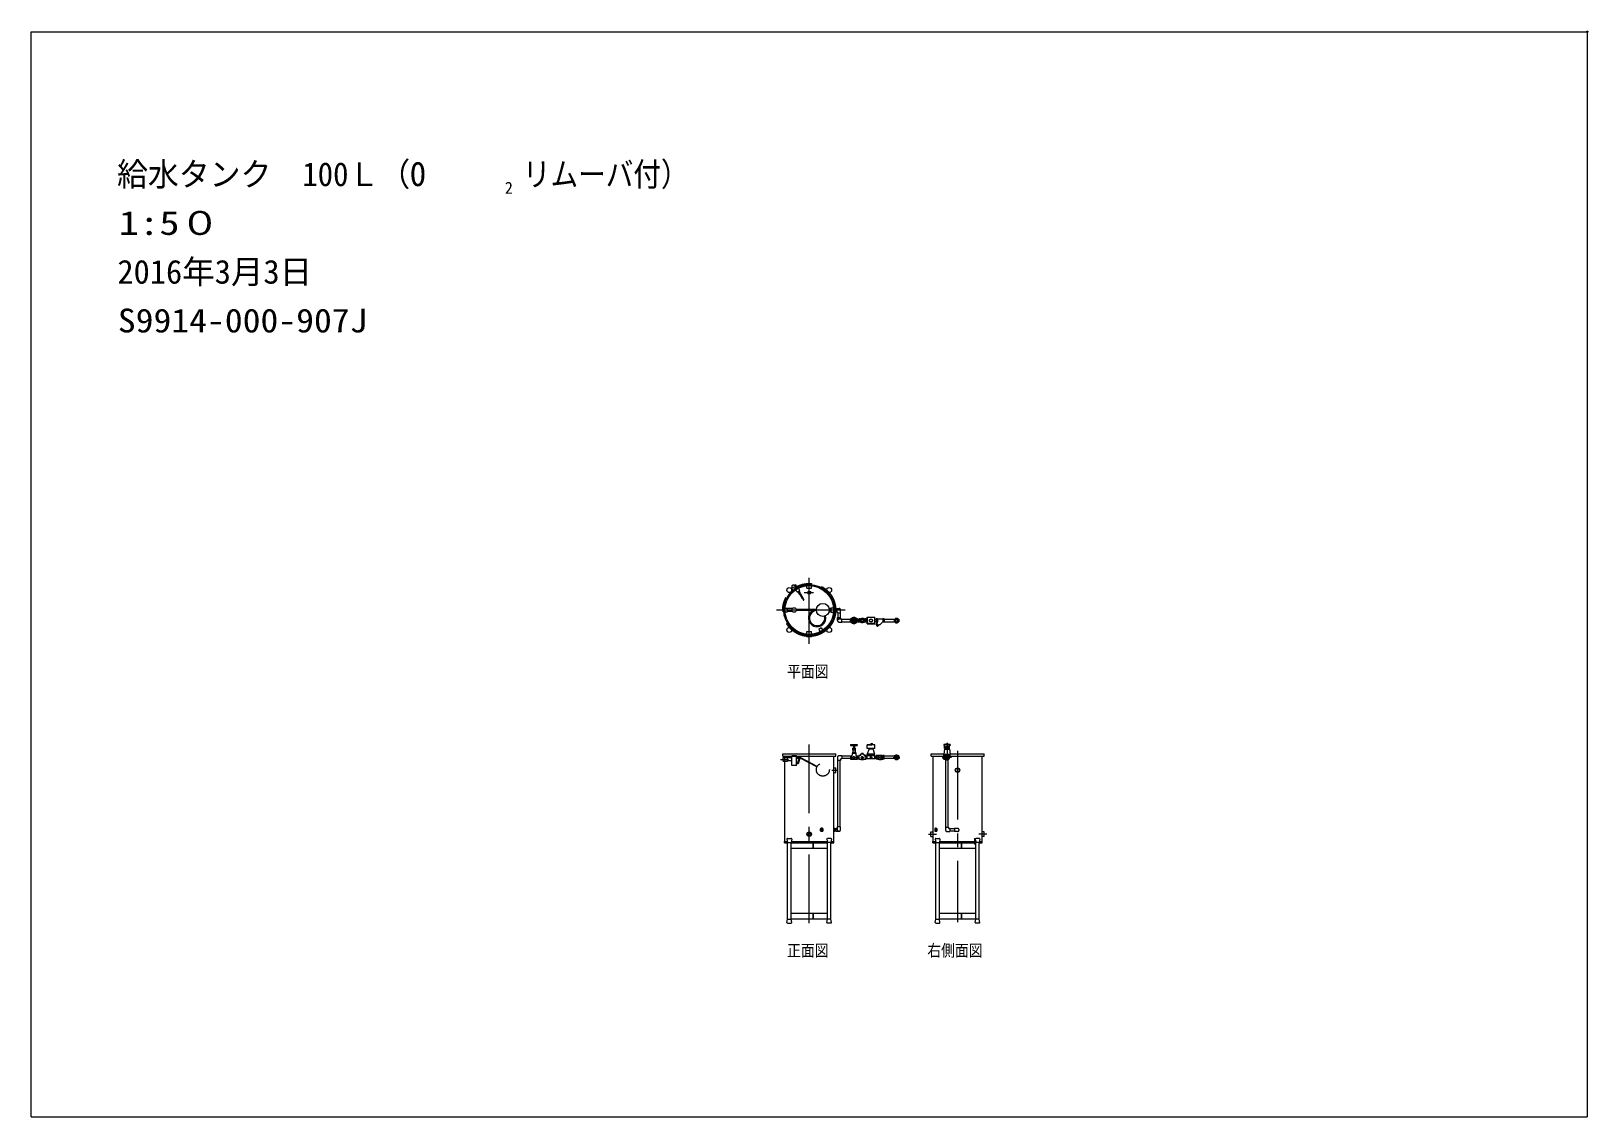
# Model space of a CAD drawing. Units: millimetres at full size. Extents: x -7181 to 7186, y -5006 to 5011.
import ezdxf
from ezdxf.enums import TextEntityAlignment as Align

# ---------------------------------------------------------------- set-up
doc = ezdxf.new("R2010")
doc.units = ezdxf.units.MM
doc.header["$LTSCALE"] = 20
doc.header["$PDMODE"] = 32
doc.header["$PDSIZE"] = 10
for name, pattern in [('USER1', [50.8, 31.75, -6.35, 6.35, -6.35]), ('USER2', [63.5, 31.75, -6.35, 6.35, -6.35, 6.35, -6.35]), ('USER3', [19.05, 12.7, -6.35])]:
    doc.linetypes.add(name, pattern=pattern)
for name, color, linetype, lineweight in [('0-0_0', 7, 'USER2', 18), ('0-1_DEFPOINTS', 3, 'Continuous', 18), ('0-3_FV', 7, 'Continuous', 18)]:
    doc.layers.add(name, color=color, linetype=linetype, lineweight=lineweight)
doc.layers.add('0-2_1_50', color=7, linetype='Continuous')
doc.styles.add('ＭＳ ゴシック', font='')
doc.styles.get('ＭＳ ゴシック').set_extended_font_data('MS Gothic')

msp = doc.modelspace()

# ---------------------------------------------------------------- texts
at = {"layer": '0-3_FV', "style": 'ＭＳ ゴシック'}
for s, width, p in [('給水タンク\u3000100Ｌ（O', 0.95, (-6388.24, 3515.29)), ('リムーバ付）', 0.85, (-2642.96, 3515.29)), ('1:5０', 1.25, (-6372.13, 3065.29)), ('S9914-000-907J', 1.1, (-6380.79, 2165.29))]:
    msp.add_text(s, height=219.9, dxfattribs=dict(at, width=width)).set_placement(p, align=Align.BOTTOM_LEFT)
for s, height, p in [('2', 110, (-2809.63, 3477.79)), ('2016年3月3日', 219.9, (-6385.18, 2615.29))]:
    msp.add_text(s, height=height, dxfattribs=at).set_placement(p, align=Align.BOTTOM_LEFT)

# ---------------------------------------------------------------- blocks, each defined once
blk = doc.blocks.new('MS_1')
at = {"layer": '0-0_0', "linetype": 'USER1'}
for p, q in [((0, 2842.48), (0, 3451.99)), ((-45.64, 3314.74), (40.79, 3314.74)), ((-301.87, 3154.74), (347.06, 3154.74)), ((797.3, 3036.74), (815.3, 3036.74)), ((0, 263.85), (0, 1935.16)), ((-266.4, 1776.53), (-189.81, 1776.53)), ((-107.72, 1745.03), (-118.3, 1745.03)), ((-100.88, 1736.03), (-118.3, 1736.03)), ((775.5, 1794.41), (837.55, 1794.41)), ((1246.49, 1805.21), (1235.48, 1805.21)), ((1243.4, 1812.91), (1243.4, 1823.91)), ((1244.32, 1805.21), (1245, 1803.54)), ((1248.9, 1810.47), (1248.9, 1812.91)), ((1300.4, 1812.91), (1300.4, 1823.91)), ((1368.9, 1855.36), (1368.9, 273.91)), ((209.43, 1677.53), (266.19, 1677.53)), ((1099.3, 1086.53), (1173.76, 1086.53)), ((1514.9, 1012.53), (1514.9, 1017.53)), ((1514.9, 1012.53), (1542.9, 1012.53)), ((1528.9, 990.4), (1528.9, 1050.71)), ((1542.9, 1012.53), (1542.9, 1017.53)), ((1638.5, 1086.53), (1564.04, 1086.53))]:
    blk.add_line(p, q, dxfattribs=at)
at = {"layer": '0-0_0', "color": 3, "linetype": 'Continuous'}
for p, q in [((-169.84, 3320.34), (-168.28, 3318.77)), ((-165.6, 3324.58), (-164.04, 3323.02)), ((-123.24, 3388.2), (-140.56, 3378.2)), ((-140.56, 3378.2), (-139.06, 3375.6)), ((-121.74, 3385.6), (-139.06, 3375.6)), ((-134.73, 3378.1), (-132.23, 3373.77)), ((-111.64, 3374.11), (-134.16, 3361.11)), ((-134.16, 3361.11), (-131.66, 3356.78)), ((-121.84, 3379.77), (-133.96, 3372.77)), ((-133.96, 3372.77), (-128.96, 3364.11)), ((-109.14, 3369.78), (-131.66, 3356.78)), ((-130.02, 3351.95), (-105.78, 3365.95)), ((-129.42, 3350.89), (-130.02, 3351.95)), ((-129.06, 3358.28), (-126.56, 3353.95)), ((-126.07, 3383.1), (-123.57, 3378.77)), ((-111.52, 3319.91), (-124.41, 3342.22)), ((-123.24, 3388.2), (-121.74, 3385.6)), ((-121.84, 3379.77), (-116.84, 3371.11)), ((-111.74, 3368.28), (-109.24, 3363.95)), ((-111.64, 3374.11), (-109.14, 3369.78)), ((-111.52, 3319.91), (-87.28, 3333.91)), ((-105.17, 3364.89), (-105.78, 3365.95)), ((-103.95, 3324.28), (-88.45, 3297.43)), ((-87.28, 3333.91), (-100.16, 3356.22)), ((-94.85, 3329.53), (-79.35, 3302.68)), ((-20.75, 3388.82), (-20.75, 3400.54)), ((-20.75, 3354.54), (-20.75, 3378.78)), ((-20.75, 3354.54), (20.75, 3354.54)), ((20.75, 3354.54), (20.75, 3378.78)), ((164.04, 3323.02), (165.6, 3324.58)), ((166.17, 3320.91), (167.58, 3322.32)), ((-240.8, 3137.49), (-240.8, 3171.99)), ((-240.8, 3171.99), (-234.37, 3171.99)), ((-224.34, 3171.99), (-201.8, 3171.99)), ((-201.8, 3137.49), (-201.8, 3171.99)), ((-154.73, 3168.24), (-201.8, 3168.24)), ((-79.35, 3302.68), (-88.45, 3297.43)), ((-86.5, 3298.56), (-64, 3259.59)), ((-81.3, 3301.56), (-58.8, 3262.59)), ((-58.8, 3262.59), (-64, 3259.59)), ((-63.13, 3260.09), (-53.13, 3242.77)), ((-59.67, 3262.09), (-49.67, 3244.77)), ((-49.67, 3244.77), (-53.13, 3242.77)), ((184.8, 3167.74), (184.27, 3167.74)), ((184.8, 3165.09), (184.8, 3167.74)), ((189.8, 3162.74), (184.8, 3162.74)), ((189.8, 3167.74), (194.8, 3167.74)), ((189.8, 3167.74), (189.8, 3141.74)), ((189.8, 3162.74), (194.8, 3162.74)), ((194.8, 3167.74), (194.8, 3141.74)), ((194.8, 3165.59), (199.8, 3165.59)), ((199.8, 3175.49), (199.8, 3133.99)), ((199.8, 3175.49), (224.04, 3175.49)), ((234.08, 3175.49), (245.8, 3175.49)), ((245.8, 3175.49), (245.8, 3133.99)), ((-240.8, 3137.49), (-234.37, 3137.49)), ((-224.34, 3137.49), (-201.8, 3137.49)), ((-154.73, 3141.24), (-201.8, 3141.24)), ((65.87, 3159.24), (-119.3, 3159.24)), ((65.87, 3150.24), (-119.3, 3150.24)), ((184.8, 3141.74), (184.27, 3141.74)), ((189.8, 3146.74), (184.8, 3146.74)), ((184.8, 3141.74), (184.8, 3144.39)), ((189.8, 3146.74), (194.8, 3146.74)), ((189.8, 3141.74), (194.8, 3141.74)), ((194.8, 3143.89), (199.8, 3143.89)), ((199.8, 3133.99), (224.04, 3133.99)), ((234.08, 3133.99), (245.8, 3133.99)), ((-169.84, 2989.14), (-168.28, 2990.7)), ((-167.58, 2987.16), (-166.17, 2988.57)), ((-20.75, 2954.94), (20.75, 2954.94)), ((-20.75, 2930.7), (-20.75, 2954.94)), ((-20.75, 2908.94), (-20.75, 2920.66)), ((-20.75, 2908.94), (20.75, 2908.94)), ((20.75, 2930.7), (20.75, 2954.94)), ((20.75, 2908.94), (20.75, 2920.66)), ((111.52, 2989.57), (124.41, 2967.26)), ((164.04, 2986.46), (165.6, 2984.89)), ((168.28, 2990.7), (169.84, 2989.14)), ((-244.4, 1827.13), (244.4, 1827.13)), ((-244.4, 1807.13), (-244.4, 1827.13)), ((-244.4, 1807.13), (244.4, 1807.13)), ((-240.8, 1759.28), (-225.8, 1759.28)), ((-225.8, 1017.53), (-225.8, 1807.13)), ((225.8, 1017.53), (225.8, 1807.13)), ((244.4, 1807.13), (244.4, 1827.13)), ((1124.5, 1827.13), (1243.74, 1827.13)), ((1124.5, 1807.13), (1124.5, 1827.13)), ((1124.5, 1807.13), (1238.68, 1807.13)), ((1143.1, 1017.53), (1143.1, 1807.13)), ((1294.9, 1807.13), (1613.3, 1807.13)), ((1300.06, 1827.13), (1613.3, 1827.13)), ((1594.7, 1017.53), (1594.7, 1807.13)), ((1613.3, 1807.13), (1613.3, 1827.13)), ((225.8, 1698.28), (245.8, 1698.28)), ((225.8, 1656.78), (245.8, 1656.78)), ((245.8, 1656.78), (245.8, 1698.28)), ((-227.8, 1017.53), (-201.13, 1017.53)), ((-227.8, 1006.53), (-227.8, 1017.53)), ((-227.8, 1006.53), (-199.75, 1006.53)), ((-205.67, 1040.56), (-199.75, 1010.53)), ((-205.67, 1040.56), (-199.75, 1010.53)), ((-205.67, 1040.56), (-199.75, 1010.53)), ((-199.75, 1046.53), (-167.95, 1046.53)), ((-199.75, 1010.53), (-167.95, 1010.53)), ((-199.75, 849.68), (-199.75, 1010.53)), ((-162.02, 1040.56), (-167.95, 1010.53)), ((-162.02, 1040.56), (-167.95, 1010.53)), ((-162.02, 1040.56), (-167.95, 1010.53)), ((-167.95, 849.68), (-167.95, 1010.53)), ((-167.95, 1006.53), (167.95, 1006.53)), ((-166.57, 1017.53), (166.57, 1017.53)), ((35, 956.53), (35, 1006.53)), ((39, 956.53), (39, 1006.53)), ((117.9, 1140.53), (112.65, 1140.53)), ((117.9, 1112.53), (112.68, 1112.53)), ((162.02, 1040.56), (167.95, 1010.53)), ((162.02, 1040.56), (167.95, 1010.53)), ((162.02, 1040.56), (167.95, 1010.53)), ((199.75, 1046.53), (167.95, 1046.53)), ((167.95, 849.68), (167.95, 1010.53)), ((205.67, 1040.56), (199.75, 1010.53)), ((205.67, 1040.56), (199.75, 1010.53)), ((199.75, 849.68), (199.75, 1010.53)), ((199.75, 1006.53), (227.8, 1006.53)), ((201.13, 1017.53), (227.8, 1017.53)), ((225.8, 1140.53), (235.8, 1140.53)), ((225.8, 1112.53), (235.8, 1112.53)), ((227.8, 1006.53), (227.8, 1017.53)), ((235.8, 1112.53), (235.8, 1140.53)), ((235.8, 1140.13), (235.8, 1112.93)), ((1123.1, 1107.28), (1143.1, 1107.28)), ((1123.1, 1065.78), (1123.1, 1107.28)), ((1123.1, 1065.78), (1143.1, 1065.78)), ((1141.1, 1006.53), (1141.1, 1017.53)), ((1141.1, 1017.53), (1167.77, 1017.53)), ((1141.1, 1006.53), (1169.15, 1006.53)), ((1163.23, 1040.56), (1169.15, 1010.53)), ((1163.23, 1040.56), (1169.15, 1010.53)), ((1163.23, 1040.56), (1169.15, 1010.53)), ((1164.7, 1140.53), (1173.7, 1140.53)), ((1164.7, 1112.53), (1173.7, 1112.53)), ((1168.14, 1046.53), (1200.95, 1046.53)), ((1169.15, 1010.53), (1200.95, 1010.53)), ((1169.15, 957.31), (1169.15, 1010.53)), ((1206.88, 1040.56), (1200.95, 1010.53)), ((1206.88, 1040.56), (1200.95, 1010.53)), ((1206.88, 1040.56), (1200.95, 1010.53)), ((1200.95, 941.72), (1200.95, 1010.53)), ((1200.95, 1006.53), (1260.21, 1006.53)), ((1202.33, 1017.53), (1268.93, 1017.53)), ((1260.21, 1006.53), (1536.85, 1006.53)), ((1268.93, 1017.53), (1535.47, 1017.53)), ((1403.9, 956.53), (1403.9, 1006.53)), ((1407.9, 956.53), (1407.9, 1006.53)), ((1530.93, 1040.56), (1536.85, 1010.53)), ((1530.93, 1040.56), (1536.85, 1010.53)), ((1530.93, 1040.56), (1536.85, 1010.53)), ((1568.65, 1046.53), (1536.85, 1046.53)), ((1536.85, 302.53), (1536.85, 1010.53)), ((1574.57, 1040.56), (1568.65, 1010.53)), ((1574.57, 1040.56), (1568.65, 1010.53)), ((1568.65, 302.53), (1568.65, 1010.53)), ((1568.65, 1006.53), (1596.7, 1006.53)), ((1570.03, 1017.53), (1596.7, 1017.53)), ((1614.7, 1107.28), (1594.7, 1107.28)), ((1614.7, 1065.78), (1594.7, 1065.78)), ((1596.7, 1006.53), (1596.7, 1017.53)), ((1614.7, 1065.78), (1614.7, 1107.28)), ((-167.95, 956.53), (167.95, 956.53)), ((31.8, 956.53), (167.95, 956.53)), ((1169.15, 302.53), (1169.15, 957.31)), ((1200.95, 956.53), (1220.7, 956.53)), ((1200.95, 302.53), (1200.95, 956.53)), ((1220.7, 956.53), (1536.85, 956.53)), ((-199.75, 302.53), (-199.75, 849.68)), ((-167.95, 302.53), (-167.95, 849.68)), ((167.95, 302.53), (167.95, 849.68)), ((199.75, 302.53), (199.75, 849.68)), ((-205.67, 272.49), (-199.75, 302.53)), ((-205.67, 272.49), (-199.75, 302.53)), ((-205.67, 272.49), (-199.75, 302.53)), ((-199.75, 302.53), (-167.95, 302.53)), ((-199.75, 302.53), (-167.95, 302.53)), ((-199.75, 302.53), (-167.95, 302.53)), ((-167.95, 356.53), (167.95, 356.53)), ((-167.95, 306.53), (167.95, 306.53)), ((-162.02, 272.49), (-167.95, 302.53)), ((-162.02, 272.49), (-167.95, 302.53)), ((-162.02, 272.49), (-167.95, 302.53)), ((35, 306.53), (35, 356.53)), ((39, 306.53), (39, 356.53)), ((162.02, 272.49), (167.95, 302.53)), ((162.02, 272.49), (167.95, 302.53)), ((162.02, 272.49), (167.95, 302.53)), ((1163.23, 272.49), (1169.15, 302.53)), ((1163.23, 272.49), (1169.15, 302.53)), ((1163.23, 272.49), (1169.15, 302.53)), ((1169.15, 302.53), (1200.95, 302.53)), ((1169.15, 302.53), (1200.95, 302.53)), ((1169.15, 302.53), (1200.95, 302.53)), ((1200.95, 356.53), (1536.85, 356.53)), ((1200.95, 306.53), (1536.85, 306.53)), ((1206.88, 272.49), (1200.95, 302.53)), ((1206.88, 272.49), (1200.95, 302.53)), ((1206.88, 272.49), (1200.95, 302.53)), ((1403.9, 306.53), (1403.9, 356.53)), ((1407.9, 306.53), (1407.9, 356.53)), ((1530.93, 272.49), (1536.85, 302.53)), ((1530.93, 272.49), (1536.85, 302.53)), ((1530.93, 272.49), (1536.85, 302.53)), ((-200.77, 266.53), (-166.93, 266.53)), ((-200.77, 266.53), (-166.93, 266.53)), ((-200.77, 266.53), (-166.93, 266.53)), ((200.77, 266.53), (166.93, 266.53)), ((200.77, 266.53), (166.93, 266.53)), ((200.77, 266.53), (166.93, 266.53)), ((1168.14, 266.53), (1201.97, 266.53)), ((1168.14, 266.53), (1201.97, 266.53)), ((1168.14, 266.53), (1201.97, 266.53)), ((1569.67, 266.53), (1535.83, 266.53)), ((1569.67, 266.53), (1535.83, 266.53)), ((1569.67, 266.53), (1535.83, 266.53))]:
    blk.add_line(p, q, dxfattribs=at)
at = {"layer": '0-0_0', "linetype": 'Continuous'}
blk.add_line((-122.9, 3367.61), (-120.4, 3363.28), dxfattribs=at)
at = {"layer": '0-0_0'}
for p, q in [((245.8, 3165.59), (247.8, 3165.59)), ((247.8, 3168.74), (247.8, 3140.74)), ((247.8, 3168.74), (274.8, 3168.74)), ((245.8, 3143.89), (247.8, 3143.89)), ((253.8, 3140.74), (247.8, 3140.74)), ((260.8, 3127.74), (260.8, 3133.74)), ((260.8, 3127.74), (288.8, 3127.74)), ((260.8, 3057.74), (260.8, 3084.74)), ((260.8, 3084.74), (288.8, 3084.74)), ((263.95, 3127.74), (263.95, 3084.74)), ((274.8, 3071.74), (301.8, 3071.74)), ((274.8, 3043.74), (301.8, 3043.74)), ((285.65, 3127.74), (285.65, 3084.74)), ((288.8, 3127.74), (288.8, 3154.74)), ((288.8, 3071.74), (288.8, 3084.74)), ((301.8, 3043.74), (301.8, 3071.74)), ((301.8, 3068.59), (379.8, 3068.59)), ((301.8, 3046.89), (379.8, 3046.89)), ((385.77, 3071.74), (379.8, 3071.74)), ((379.8, 3043.74), (379.8, 3071.74)), ((385.77, 3043.74), (379.8, 3043.74)), ((401.43, 3056.08), (393.73, 3051.64)), ((405.43, 3049.15), (397.73, 3044.71)), ((408.3, 3071.74), (398.66, 3071.74)), ((425.94, 3043.74), (398.66, 3043.74)), ((407.7, 3057.74), (410, 3061.72)), ((410, 3053.76), (407.7, 3057.74)), ((408.3, 3067.99), (408.3, 3076.87)), ((410, 3061.72), (414.6, 3061.72)), ((414.6, 3053.76), (410, 3053.76)), ((414.6, 3061.72), (416.9, 3057.74)), ((416.9, 3057.74), (414.6, 3053.76)), ((416.3, 3067.99), (416.3, 3076.87)), ((425.94, 3071.74), (416.3, 3071.74)), ((426.87, 3044.71), (419.17, 3049.15)), ((430.87, 3051.64), (423.17, 3056.08)), ((444.8, 3071.74), (438.83, 3071.74)), ((444.8, 3043.74), (438.83, 3043.74)), ((444.8, 3043.74), (444.8, 3071.74)), ((444.8, 3068.59), (456.8, 3068.59)), ((444.8, 3046.89), (456.8, 3046.89)), ((466.8, 3071.81), (456.8, 3071.81)), ((456.8, 3043.67), (456.8, 3071.81)), ((466.8, 3043.67), (456.8, 3043.67)), ((466.8, 3043.67), (466.8, 3071.81)), ((479.82, 3063.21), (489.3, 3068.69)), ((479.82, 3052.26), (479.82, 3063.21)), ((489.3, 3046.79), (479.82, 3052.26)), ((500.3, 3075.74), (489.3, 3075.74)), ((489.3, 3068.69), (498.78, 3063.21)), ((498.78, 3052.26), (489.3, 3046.79)), ((492.31, 3077.24), (492.31, 3075.74)), ((493.01, 3080.33), (493.01, 3077.24)), ((497.61, 3080.34), (497.61, 3077.24)), ((498.31, 3077.24), (498.31, 3075.74)), ((498.78, 3063.21), (498.78, 3052.26)), ((499.9, 3080.34), (499.9, 3077.24)), ((501.3, 3071.16), (501.3, 3074.74)), ((511.8, 3043.67), (511.8, 3071.81)), ((521.8, 3071.81), (511.8, 3071.81)), ((521.8, 3043.67), (511.8, 3043.67)), ((521.8, 3043.67), (521.8, 3071.81)), ((534.3, 3068.59), (521.8, 3068.59)), ((534.3, 3046.89), (521.8, 3046.89)), ((534.3, 3025.54), (534.3, 3089.94)), ((534.3, 3089.94), (604.3, 3089.94)), ((534.3, 3025.54), (604.3, 3025.54)), ((536.4, 3031.14), (536.4, 3084.34)), ((605.3, 3084.34), (536.4, 3084.34)), ((605.3, 3031.14), (536.4, 3031.14)), ((604.3, 3084.34), (604.3, 3089.94)), ((604.3, 3025.54), (604.3, 3031.14)), ((605.3, 3031.14), (605.3, 3084.34)), ((605.3, 3068.59), (617.3, 3068.59)), ((617.3, 3046.89), (605.3, 3046.89)), ((619.08, 3026.7), (613.39, 3020.93)), ((613.39, 3020.93), (630.82, 3003.74)), ((630.37, 3073.31), (617.3, 3073.31)), ((617.3, 3073.31), (617.3, 3042.17)), ((628.18, 3042.17), (617.3, 3042.17)), ((623.44, 3022.4), (617.75, 3016.63)), ((629.1, 3039.14), (617.94, 3027.82)), ((617.94, 3027.82), (637.65, 3008.38)), ((621.73, 3031.66), (641.44, 3012.23)), ((621.86, 3058.26), (621.86, 3057.22)), ((622.36, 3032.3), (642.07, 3012.87)), ((629.02, 3060.06), (623.66, 3060.06)), ((629.02, 3055.42), (623.66, 3055.42)), ((630.37, 3073.31), (630.37, 3045.07)), ((679.24, 3070.47), (630.37, 3070.47)), ((648.39, 3019.28), (637.65, 3008.38)), ((692.3, 3042.17), (679.11, 3042.17)), ((679.24, 3073.31), (679.24, 3047.96)), ((692.3, 3073.31), (679.24, 3073.31)), ((685.94, 3060.06), (680.59, 3060.06)), ((685.94, 3055.42), (680.59, 3055.42)), ((687.74, 3058.26), (687.74, 3057.22)), ((692.3, 3073.31), (692.3, 3042.17)), ((692.3, 3068.59), (785.3, 3068.59)), ((692.3, 3046.89), (785.3, 3046.89)), ((785.3, 3071.24), (785.3, 3044.24)), ((785.3, 3071.24), (797.3, 3071.24)), ((785.3, 3063.33), (797.3, 3063.33)), ((785.3, 3052.15), (797.3, 3052.15)), ((785.3, 3044.24), (797.3, 3044.24)), ((797.3, 3078.74), (797.3, 3036.74)), ((797.3, 3078.74), (815.3, 3078.74)), ((797.3, 3066.44), (814.3, 3066.44)), ((797.3, 3049.04), (814.3, 3049.04)), ((815.3, 3078.74), (815.3, 3036.74)), ((815.3, 3071.24), (827.3, 3071.24)), ((815.3, 3063.33), (827.3, 3063.33)), ((815.3, 3052.15), (827.3, 3052.15)), ((815.3, 3044.24), (827.3, 3044.24)), ((827.3, 3071.24), (827.3, 3044.24)), ((632.15, 3013.8), (626.46, 3008.04)), ((636.51, 3009.51), (630.82, 3003.74)), ((382.3, 1914.36), (382.3, 1904.36)), ((382.3, 1914.36), (442.3, 1914.36)), ((382.3, 1904.36), (442.3, 1904.36)), ((399.8, 1881.19), (399.8, 1865.19)), ((399.8, 1881.19), (424.8, 1881.19)), ((407.8, 1904.36), (407.8, 1881.19)), ((412.3, 1881.19), (412.3, 1865.19)), ((416.8, 1904.36), (416.8, 1881.19)), ((424.8, 1881.19), (424.8, 1865.19)), ((442.3, 1914.36), (442.3, 1904.36)), ((534.3, 1910.41), (576.3, 1907.71)), ((605.27, 1910.41), (534.3, 1910.41)), ((548.61, 1867.81), (535.72, 1823.41)), ((566.61, 1870.01), (551.5, 1870.01)), ((562.72, 1870.01), (562.72, 1875.81)), ((566.5, 1917.54), (566.5, 1910.41)), ((587.1, 1870.01), (566.61, 1870.01)), ((571.37, 1917.48), (571.37, 1910.41)), ((575.88, 1870.01), (575.88, 1875.81)), ((576.3, 1919.41), (576.3, 1909.41)), ((604.3, 1910.41), (576.3, 1907.71)), ((581.17, 1917.48), (581.17, 1910.41)), ((586.1, 1917.5), (586.1, 1910.41)), ((589.99, 1867.81), (602.88, 1823.41)), ((605.27, 1875.71), (605.27, 1910.41)), ((1241.9, 1914.87), (1241.9, 1904.87)), ((1262.15, 1914.87), (1241.9, 1914.87)), ((1248.9, 1904.87), (1241.9, 1904.87)), ((1248.22, 1870), (1243.4, 1823.91)), ((1248.22, 1870), (1295.59, 1870)), ((1252.9, 1913.88), (1248.9, 1910.88)), ((1248.9, 1875.88), (1248.9, 1910.88)), ((1248.9, 1875.88), (1294.9, 1875.88)), ((1252.9, 1913.88), (1290.9, 1913.88)), ((1252.9, 1875.88), (1252.9, 1913.88)), ((1252.9, 1875.88), (1252.9, 1870)), ((1260.4, 1891.38), (1260.4, 1875.88)), ((1262.15, 1918.41), (1281.65, 1918.41)), ((1262.15, 1913.88), (1262.15, 1918.41)), ((1267.03, 1913.88), (1267.03, 1918.41)), ((1271.9, 1927.47), (1271.9, 1767.97)), ((1276.78, 1913.88), (1276.78, 1918.41)), ((1281.65, 1913.88), (1281.65, 1918.41)), ((1301.9, 1914.87), (1281.65, 1914.87)), ((1283.4, 1891.38), (1283.4, 1875.88)), ((1290.9, 1913.88), (1294.9, 1910.88)), ((1290.9, 1875.88), (1290.9, 1913.88)), ((1290.9, 1875.88), (1290.9, 1870)), ((1294.9, 1875.88), (1294.9, 1910.88)), ((1301.9, 1904.87), (1294.9, 1904.87)), ((1295.59, 1870), (1300.4, 1823.91)), ((1301.9, 1914.87), (1301.9, 1904.87)), ((260.8, 1794.41), (260.8, 1767.41)), ((288.8, 1767.41), (260.8, 1767.41)), ((263.95, 1153.53), (263.95, 1767.41)), ((301.8, 1808.41), (274.8, 1808.41)), ((285.65, 1153.53), (285.65, 1767.41)), ((288.8, 1773.41), (288.8, 1767.41)), ((301.8, 1780.41), (295.8, 1780.41)), ((301.8, 1808.41), (301.8, 1780.41)), ((379.8, 1805.26), (301.8, 1805.26)), ((379.8, 1783.56), (301.8, 1783.56)), ((379.8, 1810.52), (379.8, 1778.19)), ((379.8, 1810.52), (390.8, 1810.52)), ((379.8, 1778.19), (444.8, 1778.19)), ((390.8, 1810.52), (390.8, 1778.19)), ((395.8, 1832.52), (428.8, 1832.52)), ((395.8, 1832.52), (395.8, 1815.52)), ((397.87, 1841.52), (397.87, 1832.52)), ((397.87, 1841.52), (426.73, 1841.52)), ((399.8, 1865.19), (424.8, 1865.19)), ((400.27, 1794.13), (412.27, 1806.13)), ((400.27, 1794.13), (412.27, 1782.13)), ((401.3, 1865.19), (401.3, 1841.52)), ((405.08, 1841.52), (405.08, 1832.52)), ((412.27, 1806.13), (412.27, 1798.13)), ((412.27, 1798.13), (424.27, 1798.13)), ((412.27, 1790.13), (424.27, 1790.13)), ((412.27, 1790.13), (412.27, 1782.13)), ((419.52, 1841.52), (419.52, 1832.52)), ((423.3, 1865.19), (423.3, 1841.52)), ((424.27, 1798.13), (424.27, 1790.13)), ((426.73, 1841.52), (426.73, 1832.52)), ((428.8, 1832.52), (428.8, 1815.52)), ((433.8, 1810.52), (433.8, 1778.19)), ((433.8, 1810.52), (444.8, 1810.52)), ((444.8, 1810.52), (444.8, 1778.19)), ((456.34, 1805.26), (444.8, 1805.26)), ((456.34, 1783.56), (444.8, 1783.56)), ((456.34, 1805.26), (456.34, 1783.56)), ((456.8, 1812.96), (456.8, 1775.76)), ((471.99, 1812.96), (456.8, 1812.96)), ((464.55, 1803.66), (456.8, 1803.66)), ((464.55, 1785.06), (456.8, 1785.06)), ((479.43, 1775.76), (456.8, 1775.76)), ((473.23, 1825.36), (473.23, 1814.2)), ((505.47, 1825.36), (473.23, 1825.36)), ((477.5, 1794.13), (489.5, 1806.13)), ((477.5, 1794.13), (489.5, 1782.13)), ((497.4, 1830.94), (481.3, 1830.94)), ((481.3, 1830.94), (481.3, 1825.36)), ((489.35, 1830.94), (489.35, 1825.36)), ((489.5, 1806.13), (489.5, 1798.13)), ((489.5, 1798.13), (501.5, 1798.13)), ((489.5, 1790.13), (501.5, 1790.13)), ((489.5, 1790.13), (489.5, 1782.13)), ((497.4, 1830.94), (497.4, 1825.36)), ((521.8, 1775.76), (499.27, 1775.76)), ((501.5, 1798.13), (501.5, 1790.13)), ((505.47, 1825.36), (505.47, 1814.2)), ((521.8, 1812.96), (506.71, 1812.96)), ((521.9, 1803.66), (514.15, 1803.66)), ((521.9, 1785.06), (514.15, 1785.06)), ((521.8, 1812.96), (521.8, 1775.76)), ((533.9, 1805.26), (521.9, 1805.26)), ((533.9, 1783.56), (521.9, 1783.56)), ((604.3, 1808.91), (533.9, 1808.91)), ((604.3, 1779.91), (533.9, 1779.91)), ((534.3, 1779.91), (534.3, 1808.91)), ((535.72, 1808.91), (535.72, 1823.41)), ((566.61, 1823.41), (535.72, 1823.41)), ((566.61, 1818.41), (535.72, 1818.41)), ((561.19, 1794.4), (569.06, 1802.27)), ((561.19, 1794.4), (569.06, 1786.53)), ((602.88, 1823.41), (566.61, 1823.41)), ((602.88, 1818.41), (566.61, 1818.41)), ((569.06, 1802.27), (569.06, 1797.03)), ((569.06, 1797.03), (576.94, 1797.03)), ((569.06, 1791.78), (576.94, 1791.78)), ((569.06, 1791.78), (569.06, 1786.53)), ((576.94, 1797.03), (576.94, 1791.78)), ((602.88, 1808.91), (602.88, 1823.41)), ((604.3, 1779.91), (604.3, 1808.91)), ((617.3, 1805.26), (604.3, 1805.26)), ((617.3, 1783.56), (604.3, 1783.56)), ((617.3, 1777.11), (617.3, 1811.71)), ((628.76, 1811.71), (617.3, 1811.71)), ((628.76, 1777.11), (617.3, 1777.11)), ((618.13, 1793.83), (618.13, 1794.98)), ((622.35, 1796.98), (620.37, 1796.98)), ((622.35, 1791.83), (620.37, 1791.83)), ((621.3, 1794.41), (625.72, 1805.21)), ((625.72, 1783.61), (621.3, 1794.41)), ((640.92, 1805.21), (625.72, 1805.21)), ((640.92, 1783.61), (625.72, 1783.61)), ((628.76, 1806.05), (628.76, 1811.71)), ((631.23, 1808.56), (628.76, 1808.56)), ((628.76, 1777.11), (628.76, 1782.76)), ((631.23, 1780.26), (628.76, 1780.26)), ((634.56, 1805.21), (638.98, 1794.41)), ((634.56, 1783.61), (638.98, 1794.41)), ((638.98, 1794.41), (645.34, 1794.41)), ((640.92, 1805.21), (645.34, 1794.41)), ((640.92, 1783.61), (645.34, 1794.41)), ((651.86, 1794.41), (663.86, 1806.41)), ((651.86, 1794.41), (663.86, 1782.41)), ((663.86, 1806.41), (663.86, 1798.41)), ((663.86, 1798.41), (675.86, 1798.41)), ((663.86, 1790.41), (663.86, 1782.41)), ((663.86, 1790.41), (675.86, 1790.41)), ((675.86, 1798.41), (675.86, 1790.41)), ((682.26, 1811.69), (682.26, 1777.09)), ((692.3, 1811.69), (682.26, 1811.69)), ((692.3, 1777.09), (682.26, 1777.09)), ((683.95, 1796.97), (689.22, 1796.97)), ((683.95, 1791.82), (689.22, 1791.82)), ((692.3, 1777.09), (692.3, 1811.69)), ((785.3, 1805.26), (692.3, 1805.26)), ((785.3, 1783.56), (692.3, 1783.56)), ((797.3, 1807.91), (785.3, 1807.91)), ((785.3, 1807.91), (785.3, 1780.91)), ((797.3, 1800), (785.3, 1800)), ((797.3, 1788.81), (785.3, 1788.81)), ((797.3, 1780.91), (785.3, 1780.91)), ((814.3, 1815.41), (797.3, 1815.41)), ((797.3, 1815.41), (797.3, 1773.41)), ((814.3, 1803.1), (797.3, 1803.1)), ((814.3, 1785.71), (797.3, 1785.71)), ((814.3, 1773.41), (797.3, 1773.41)), ((814.3, 1815.41), (814.3, 1773.41)), ((827.3, 1807.91), (814.3, 1807.91)), ((827.3, 1800), (814.3, 1800)), ((827.3, 1788.81), (814.3, 1788.81)), ((827.3, 1780.91), (814.3, 1780.91)), ((827.3, 1807.91), (827.3, 1780.91)), ((1312.56, 1794.41), (1230, 1794.41)), ((1235.48, 1805.21), (1231.06, 1794.41)), ((1231.06, 1794.41), (1235.48, 1783.61)), ((1246.49, 1783.61), (1235.48, 1783.61)), ((1243.4, 1823.91), (1300.4, 1823.91)), ((1243.4, 1818.91), (1300.4, 1818.91)), ((1243.4, 1812.91), (1260.7, 1812.91)), ((1258.26, 1810.47), (1244.09, 1810.47)), ((1256.69, 1778.35), (1244.09, 1778.35)), ((1244.32, 1783.61), (1245, 1785.27)), ((1263.2, 1815.41), (1250.9, 1803.1)), ((1250.9, 1803.1), (1250.9, 1785.71)), ((1250.9, 1785.71), (1263.2, 1773.41)), ((1266.31, 1807.91), (1258.4, 1800)), ((1258.4, 1800), (1258.4, 1788.81)), ((1258.4, 1788.81), (1266.31, 1780.91)), ((1261.05, 1151.81), (1261.05, 1774.13)), ((1280.6, 1815.41), (1263.2, 1815.41)), ((1280.6, 1773.41), (1263.2, 1773.41)), ((1277.49, 1807.91), (1266.31, 1807.91)), ((1277.49, 1780.91), (1266.31, 1780.91)), ((1277.49, 1807.91), (1285.4, 1800)), ((1285.4, 1788.81), (1277.49, 1780.91)), ((1280.6, 1815.41), (1292.9, 1803.1)), ((1292.9, 1785.71), (1280.6, 1773.41)), ((1282.75, 1151.81), (1282.75, 1774.13)), ((1300.4, 1812.91), (1283.1, 1812.91)), ((1285.4, 1800), (1285.4, 1788.81)), ((1292.9, 1803.1), (1292.9, 1785.71)), ((1294.9, 1794.41), (1294.9, 1812.91)), ((288.8, 1153.53), (260.8, 1153.53)), ((260.8, 1126.53), (260.8, 1153.53)), ((288.8, 1126.53), (288.8, 1153.53)), ((1257.9, 1151.81), (1285.9, 1151.81)), ((1257.9, 1151.81), (1257.9, 1124.81)), ((1285.9, 1151.81), (1285.9, 1145.81)), ((235.8, 1137.38), (247.8, 1137.38)), ((235.8, 1115.68), (247.8, 1115.68)), ((247.8, 1112.53), (274.8, 1112.53)), ((1271.9, 1110.81), (1298.9, 1110.81)), ((1292.9, 1138.81), (1298.9, 1138.81)), ((1298.9, 1138.81), (1298.9, 1110.81)), ((1341.9, 1135.66), (1298.9, 1135.66)), ((1341.9, 1113.96), (1298.9, 1113.96)), ((1341.9, 1138.81), (1341.9, 1110.81)), ((1368.9, 1138.81), (1341.9, 1138.81)), ((1368.9, 1110.81), (1341.9, 1110.81)), ((1368.9, 1110.81), (1341.9, 1110.81))]:
    blk.add_line(p, q, dxfattribs=at)
at = {"layer": '0-0_0', "linetype": 'USER3'}
for p, q in [((-225.8, 1793.78), (-201.8, 1793.78)), ((-225.8, 1759.28), (-201.8, 1759.28)), ((-201.8, 1759.28), (-201.8, 1793.78)), ((-160.3, 1790.13), (-201.8, 1790.13)), ((-160.3, 1762.93), (-201.8, 1762.93)), ((-118.3, 1809.53), (-160.3, 1809.53)), ((-160.3, 1719.03), (-160.3, 1809.53)), ((-118.3, 1719.03), (-118.3, 1809.53)), ((-78.38, 1792.03), (-118.3, 1792.03)), ((-78.3, 1783.03), (-118.3, 1783.03)), ((-97.21, 1783.03), (-107.72, 1745.03)), ((-87.88, 1783.03), (-100.88, 1736.03)), ((73.91, 1711.82), (-78.3, 1790.91)), ((71.14, 1706.5), (-78.3, 1784.15)), ((-118.3, 1719.03), (-160.3, 1719.03))]:
    blk.add_line(p, q, dxfattribs=at)
at = {"layer": '0-0_0', "color": 3, "linetype": 'Continuous'}
for points in [[(-162.84, 3324.18), (-162.79, 3325.08), (-162.71, 3325.98), (-162.6, 3326.87), (-162.45, 3327.78), (-162.28, 3328.68), (-162.08, 3329.58), (-161.88, 3330.48), (-161.69, 3331.38), (-161.51, 3332.3), (-161.36, 3333.22), (-161.25, 3334.16), (-161.18, 3335.12), (-161.16, 3336.1), (-161.18, 3337.1), (-161.17, 3338.08), (-161.12, 3339.05), (-160.99, 3339.97), (-160.74, 3340.85), (-160.33, 3341.66), (-159.82, 3342.29), (-159.2, 3342.85), (-158.49, 3343.32), (-157.72, 3343.68), (-156.91, 3343.93), (-156.07, 3344.05), (-155.23, 3344.07), (-154.37, 3344.02), (-153.5, 3343.93), (-152.7, 3343.83), (-151.93, 3343.67), (-151.23, 3343.36), (-150.58, 3342.8), (-150.08, 3342.03), (-149.74, 3341.13), (-149.56, 3340.16), (-149.55, 3339.17), (-149.73, 3338.22), (-150.09, 3337.39), (-150.55, 3336.8)], [(-150.55, 3336.8), (-151.13, 3336.33), (-151.8, 3335.97), (-152.76, 3335.65), (-153.79, 3335.49), (-154.83, 3335.5), (-155.83, 3335.67), (-156.73, 3336.02), (-157.48, 3336.54), (-158.02, 3337.18), (-158.41, 3337.95), (-158.69, 3338.82), (-158.89, 3339.74), (-159.05, 3340.7), (-159.19, 3341.66), (-159.36, 3342.64), (-159.54, 3343.6), (-159.75, 3344.54), (-159.96, 3345.46), (-160.18, 3346.37), (-160.4, 3347.28), (-160.61, 3348.19), (-160.83, 3349.16), (-161.02, 3350.13), (-161.2, 3351.11), (-161.35, 3352.1), (-161.46, 3353.1), (-161.52, 3354.1), (-161.54, 3355.11), (-161.49, 3356.12), (-161.39, 3357.12), (-161.21, 3358.13), (-160.95, 3359.14), (-160.61, 3360.14), (-160.19, 3361.09), (-159.67, 3361.97), (-159.06, 3362.72), (-158.34, 3363.26), (-157.6, 3363.54), (-156.8, 3363.65)], [(-156.8, 3363.65), (-155.93, 3363.65), (-155.02, 3363.6), (-154.07, 3363.55), (-153.02, 3363.53), (-151.96, 3363.53), (-150.91, 3363.53), (-149.9, 3363.5), (-148.93, 3363.41), (-148.02, 3363.23), (-147.19, 3362.92), (-146.45, 3362.47), (-145.83, 3361.84), (-145.36, 3361.08), (-145.04, 3360.2), (-144.9, 3359.29), (-144.97, 3358.43), (-145.29, 3357.66), (-145.81, 3357.01), (-146.51, 3356.46), (-147.34, 3356.01), (-148.27, 3355.64), (-149.25, 3355.36), (-150.25, 3355.16), (-151.23, 3355.02), (-152.25, 3354.94), (-153.22, 3355.02), (-154.13, 3355.3), (-154.98, 3355.77), (-155.77, 3356.4), (-156.49, 3357.17), (-157.11, 3358.04), (-157.64, 3358.99), (-158.05, 3359.98), (-158.34, 3360.99), (-158.5, 3362), (-158.55, 3363), (-158.53, 3363.99), (-158.46, 3364.98), (-158.39, 3365.97)], [(-158.39, 3365.97), (-158.34, 3366.96), (-158.33, 3367.93), (-158.36, 3368.91), (-158.4, 3369.89), (-158.44, 3370.87), (-158.46, 3371.84), (-158.43, 3372.81), (-158.34, 3373.78), (-158.17, 3374.72), (-157.94, 3375.65), (-157.65, 3376.56), (-157.3, 3377.46), (-156.91, 3378.33), (-156.47, 3379.21), (-156, 3380.08), (-155.48, 3380.92), (-154.94, 3381.76), (-154.36, 3382.6), (-153.75, 3383.41), (-153.11, 3384.21), (-152.43, 3384.95), (-151.71, 3385.61), (-150.93, 3386.16), (-150.09, 3386.58), (-149.22, 3386.83), (-148.3, 3386.96), (-147.35, 3386.99), (-146.38, 3386.96), (-145.39, 3386.91), (-144.4, 3386.86), (-143.41, 3386.84), (-142.43, 3386.83), (-141.46, 3386.8), (-140.51, 3386.73), (-139.57, 3386.58), (-138.7, 3386.34), (-137.83, 3386.04), (-136.98, 3385.68), (-136.14, 3385.28)], [(-136.14, 3385.28), (-135.31, 3384.87), (-134.45, 3384.44), (-133.6, 3384.02), (-132.75, 3383.59), (-131.9, 3383.16)], [(-20.75, 3400.54), (20.75, 3400.54), (20.75, 3388.82)], [(111.52, 2989.57), (87.28, 2975.57), (100.16, 2953.26)], [(-240.8, 1759.28), (-240.8, 1793.78), (-225.8, 1793.78)], [(112.68, 1140.53), (110.96, 1140.38), (109.28, 1139.96), (107.66, 1139.27), (106.15, 1138.31), (104.77, 1137.12), (103.55, 1135.71), (102.52, 1134.12), (101.69, 1132.37), (101.08, 1130.51), (100.71, 1128.56), (100.58, 1126.57), (100.7, 1124.59), (101.06, 1122.64), (101.65, 1120.77), (102.47, 1119.02), (103.5, 1117.41), (104.71, 1116), (106.08, 1114.79), (107.59, 1113.83), (109.2, 1113.12), (110.88, 1112.68), (112.59, 1112.53), (112.69, 1112.53), (112.78, 1112.53)], [(117.9, 1140.53), (116.85, 1140.47), (115.8, 1140.31), (114.77, 1140.05), (113.76, 1139.68), (112.79, 1139.22), (111.85, 1138.65), (110.96, 1138), (110.12, 1137.25), (109.34, 1136.43), (108.63, 1135.53), (107.99, 1134.56), (107.42, 1133.53), (106.93, 1132.44), (106.53, 1131.32), (106.21, 1130.15), (105.98, 1128.96), (105.85, 1127.75), (105.8, 1126.53), (105.85, 1125.31), (105.98, 1124.1), (106.21, 1122.9), (106.53, 1121.74), (106.93, 1120.61), (107.42, 1119.53), (107.99, 1118.5), (108.63, 1117.53), (109.34, 1116.63), (110.12, 1115.8), (110.96, 1115.06), (111.85, 1114.4), (112.79, 1113.84), (113.76, 1113.37), (114.77, 1113), (115.8, 1112.74), (116.85, 1112.58), (117.9, 1112.53), (118.95, 1112.58), (120, 1112.74), (121.03, 1113)], [(117.9, 1137.38), (117.08, 1137.34), (116.27, 1137.21), (115.47, 1137.01), (114.69, 1136.72), (113.93, 1136.36), (113.2, 1135.92), (112.51, 1135.42), (111.86, 1134.84), (111.25, 1134.2), (110.7, 1133.5), (110.2, 1132.75), (109.76, 1131.95), (109.38, 1131.11), (109.07, 1130.24), (108.82, 1129.34), (108.64, 1128.41), (108.54, 1127.47), (108.5, 1126.53), (108.54, 1125.58), (108.64, 1124.64), (108.82, 1123.72), (109.07, 1122.82), (109.38, 1121.94), (109.76, 1121.1), (110.2, 1120.3), (110.7, 1119.55), (111.25, 1118.86), (111.86, 1118.22), (112.51, 1117.64), (113.2, 1117.13), (113.93, 1116.69), (114.69, 1116.33), (115.47, 1116.05), (116.27, 1115.84), (117.08, 1115.72), (117.9, 1115.68), (118.72, 1115.72), (119.53, 1115.84), (120.33, 1116.05)], [(115.07, 1116.03), (116.35, 1116.54), (117.56, 1117.25), (118.66, 1118.15), (119.64, 1119.23), (120.48, 1120.46), (121.15, 1121.81), (121.65, 1123.27), (121.96, 1124.79), (122.08, 1126.34), (122.01, 1127.9), (121.74, 1129.43), (121.28, 1130.9), (120.65, 1132.28), (119.85, 1133.54), (118.91, 1134.66), (117.83, 1135.61), (116.65, 1136.36), (115.38, 1136.92)], [(121.03, 1113), (122.04, 1113.37), (123.01, 1113.84), (123.95, 1114.4), (124.84, 1115.06), (125.68, 1115.8), (126.46, 1116.63), (127.17, 1117.53), (127.81, 1118.5), (128.38, 1119.53), (128.87, 1120.61), (129.27, 1121.74), (129.59, 1122.9), (129.82, 1124.1), (129.95, 1125.31), (130, 1126.53), (129.95, 1127.75), (129.82, 1128.96), (129.59, 1130.15), (129.27, 1131.32), (128.87, 1132.44), (128.38, 1133.53), (127.81, 1134.56), (127.17, 1135.53), (126.46, 1136.43), (125.68, 1137.25), (124.84, 1138), (123.95, 1138.65), (123.01, 1139.22), (122.04, 1139.68), (121.03, 1140.05), (120, 1140.31), (118.95, 1140.47), (117.9, 1140.53)], [(120.33, 1116.05), (121.11, 1116.33), (121.87, 1116.69), (122.6, 1117.13), (123.29, 1117.64), (123.94, 1118.22), (124.55, 1118.86), (125.1, 1119.55), (125.6, 1120.3), (126.04, 1121.1), (126.42, 1121.94), (126.73, 1122.82), (126.98, 1123.72), (127.16, 1124.64), (127.26, 1125.58), (127.3, 1126.53), (127.26, 1127.47), (127.16, 1128.41), (126.98, 1129.34), (126.73, 1130.24), (126.42, 1131.11), (126.04, 1131.95), (125.6, 1132.75), (125.1, 1133.5), (124.55, 1134.2), (123.94, 1134.84), (123.29, 1135.42), (122.6, 1135.92), (121.87, 1136.36), (121.11, 1136.72), (120.33, 1137.01), (119.53, 1137.21), (118.72, 1137.34), (117.9, 1137.38)], [(205.67, 1040.56), (199.75, 1010.53), (167.95, 1010.53)], [(1164.7, 1140.53), (1164.09, 1140.47), (1163.49, 1140.31), (1162.89, 1140.05), (1162.31, 1139.68), (1161.74, 1139.22), (1161.2, 1138.65), (1160.69, 1138), (1160.2, 1137.25), (1159.75, 1136.43), (1159.34, 1135.53), (1158.97, 1134.56), (1158.64, 1133.53), (1158.36, 1132.44), (1158.12, 1131.32), (1157.94, 1130.15), (1157.81, 1128.96), (1157.73, 1127.75), (1157.7, 1126.53), (1157.73, 1125.31), (1157.81, 1124.1), (1157.94, 1122.9), (1158.12, 1121.74), (1158.36, 1120.61), (1158.64, 1119.53), (1158.97, 1118.5), (1159.34, 1117.53), (1159.75, 1116.63), (1160.2, 1115.8), (1160.69, 1115.06), (1161.2, 1114.4), (1161.74, 1113.84), (1162.31, 1113.37), (1162.89, 1113), (1163.49, 1112.74), (1164.09, 1112.58), (1164.7, 1112.53), (1165.31, 1112.58), (1165.92, 1112.74), (1166.51, 1113)], [(1164.7, 1137.38), (1164.23, 1137.34), (1163.76, 1137.21), (1163.3, 1137.01), (1162.85, 1136.72), (1162.41, 1136.36), (1161.99, 1135.92), (1161.59, 1135.42), (1161.21, 1134.84), (1160.87, 1134.2), (1160.55, 1133.5), (1160.26, 1132.75), (1160, 1131.95), (1159.78, 1131.11), (1159.6, 1130.24), (1159.46, 1129.34), (1159.36, 1128.41), (1159.3, 1127.47), (1159.28, 1126.53), (1159.3, 1125.58), (1159.36, 1124.64), (1159.46, 1123.72), (1159.6, 1122.82), (1159.78, 1121.94), (1160, 1121.1), (1160.26, 1120.3), (1160.55, 1119.55), (1160.87, 1118.86), (1161.21, 1118.22), (1161.59, 1117.64), (1161.99, 1117.13), (1162.41, 1116.69), (1162.85, 1116.33), (1163.3, 1116.05), (1163.76, 1115.84), (1164.23, 1115.72), (1164.7, 1115.68), (1165.17, 1115.72), (1165.64, 1115.84), (1166.11, 1116.05)], [(1166.51, 1113), (1167.1, 1113.37), (1167.66, 1113.84), (1168.2, 1114.4), (1168.72, 1115.06), (1169.2, 1115.8), (1169.65, 1116.63), (1170.06, 1117.53), (1170.44, 1118.5), (1170.76, 1119.53), (1171.05, 1120.61), (1171.28, 1121.74), (1171.46, 1122.9), (1171.59, 1124.1), (1171.67, 1125.31), (1171.7, 1126.53), (1171.67, 1127.75), (1171.59, 1128.96), (1171.46, 1130.15), (1171.28, 1131.32), (1171.05, 1132.44), (1170.76, 1133.53), (1170.44, 1134.56), (1170.06, 1135.53), (1169.65, 1136.43), (1169.2, 1137.25), (1168.72, 1138), (1168.2, 1138.65), (1167.66, 1139.22), (1167.1, 1139.68), (1166.51, 1140.05), (1165.92, 1140.31), (1165.31, 1140.47), (1164.7, 1140.53)], [(1166.11, 1116.05), (1166.56, 1116.33), (1166.99, 1116.69), (1167.41, 1117.13), (1167.81, 1117.64), (1168.19, 1118.22), (1168.54, 1118.86), (1168.86, 1119.55), (1169.14, 1120.3), (1169.4, 1121.1), (1169.62, 1121.94), (1169.8, 1122.82), (1169.94, 1123.72), (1170.04, 1124.64), (1170.11, 1125.58), (1170.13, 1126.53), (1170.11, 1127.47), (1170.04, 1128.41), (1169.94, 1129.34), (1169.8, 1130.24), (1169.62, 1131.11), (1169.4, 1131.95), (1169.14, 1132.75), (1168.86, 1133.5), (1168.54, 1134.2), (1168.19, 1134.84), (1167.81, 1135.42), (1167.41, 1135.92), (1166.99, 1136.36), (1166.56, 1136.72), (1166.11, 1137.01), (1165.64, 1137.21), (1165.17, 1137.34), (1164.7, 1137.38)], [(1169.19, 1132.55), (1168.79, 1131.15), (1168.51, 1129.66), (1168.33, 1128.1), (1168.28, 1126.5), (1168.34, 1124.91), (1168.51, 1123.35), (1168.8, 1121.86), (1169.2, 1120.47)], [(1173.7, 1112.53), (1174.61, 1112.65), (1175.51, 1113), (1176.38, 1113.59), (1177.2, 1114.4), (1177.96, 1115.42), (1178.65, 1116.63), (1179.25, 1118), (1179.76, 1119.53), (1180.17, 1121.17), (1180.46, 1122.9), (1180.64, 1124.7), (1180.7, 1126.53), (1180.64, 1128.35), (1180.46, 1130.15), (1180.17, 1131.88), (1179.76, 1133.53), (1179.25, 1135.05), (1178.65, 1136.43), (1177.96, 1137.63), (1177.2, 1138.65), (1176.38, 1139.46), (1175.51, 1140.05), (1174.61, 1140.41), (1173.7, 1140.53)], [(1574.57, 1040.56), (1568.65, 1010.53), (1536.85, 1010.53)], [(205.67, 272.49), (199.75, 302.53), (167.95, 302.53)], [(205.67, 272.49), (199.75, 302.53), (167.95, 302.53)], [(205.67, 272.49), (199.75, 302.53), (167.95, 302.53)], [(1574.57, 272.49), (1568.65, 302.53), (1536.85, 302.53)], [(1574.57, 272.49), (1568.65, 302.53), (1536.85, 302.53)], [(1574.57, 272.49), (1568.65, 302.53), (1536.85, 302.53)]]:
    blk.add_lwpolyline(points, dxfattribs=at)
at = {"layer": '0-0_0'}
for points in [[(466.8, 3071.74), (468.17, 3072.5), (469.56, 3073.23), (470.98, 3073.92), (472.42, 3074.56), (473.89, 3075.16), (475.37, 3075.71), (476.88, 3076.22), (478.39, 3076.67), (479.93, 3077.08), (481.47, 3077.42), (483.02, 3077.71), (484.59, 3077.94), (486.15, 3078.1), (487.73, 3078.21), (489.3, 3078.24), (490, 3078.23), (490.7, 3078.21)], [(511.8, 3043.74), (510.43, 3042.98), (509.04, 3042.25), (507.62, 3041.56), (506.18, 3040.92), (504.71, 3040.32), (503.23, 3039.76), (501.72, 3039.26), (500.21, 3038.8), (498.67, 3038.4), (497.13, 3038.06), (495.58, 3037.77), (494.01, 3037.54), (492.45, 3037.37), (490.87, 3037.27), (489.3, 3037.24), (487.73, 3037.27), (486.15, 3037.37), (484.59, 3037.54), (483.02, 3037.77), (481.47, 3038.06), (479.93, 3038.4), (478.39, 3038.8), (476.88, 3039.26), (475.37, 3039.76), (473.89, 3040.32), (472.42, 3040.92), (470.98, 3041.56), (469.56, 3042.25), (468.17, 3042.98), (466.8, 3043.74)], [(490.7, 3080.34), (491.37, 3080.65), (491.85, 3080.74), (492.33, 3080.65), (493.01, 3080.33)], [(490.7, 3080.34), (490.7, 3077.24), (499.9, 3077.24)], [(491.83, 3080.74), (495.3, 3080.74), (498.78, 3080.74)], [(493.01, 3080.33), (493.85, 3080.61), (494.58, 3080.71), (495.31, 3080.74), (496.04, 3080.71), (496.76, 3080.61), (497.61, 3080.34), (498.28, 3080.66), (498.75, 3080.74), (499.23, 3080.65), (499.9, 3080.34)], [(498.31, 3077.16), (499.25, 3076.93), (500.2, 3076.68), (501.13, 3076.4), (502.06, 3076.11), (502.99, 3075.8), (503.91, 3075.47), (504.82, 3075.12), (505.72, 3074.75), (506.62, 3074.37), (507.51, 3073.97), (508.38, 3073.55), (509.25, 3073.12), (510.11, 3072.67), (510.96, 3072.21), (511.8, 3071.74)], [(605.27, 1875.71), (534.3, 1875.71), (534.3, 1910.41)], [(581.17, 1917.48), (580.26, 1917.88), (579.3, 1918.13), (578.55, 1918.26), (577.79, 1918.35), (577.03, 1918.4), (576.27, 1918.41), (575.51, 1918.4), (574.75, 1918.35), (573.99, 1918.26), (573.24, 1918.13), (572.28, 1917.88), (571.37, 1917.48), (570.63, 1917.89), (569.85, 1918.23), (568.91, 1918.41), (567.98, 1918.25), (567.22, 1917.93), (566.5, 1917.54)], [(583.65, 1918.41), (576.27, 1918.41), (568.89, 1918.41)], [(586.1, 1917.5), (585.36, 1917.91), (584.58, 1918.24), (583.64, 1918.41), (582.7, 1918.24), (581.92, 1917.9), (581.17, 1917.48)], [(471.99, 1812.96), (471.24, 1812.34), (470.49, 1811.72), (469.74, 1811.1), (468.99, 1810.48)], [(506.71, 1812.96), (507.46, 1812.34), (508.21, 1811.72), (508.96, 1811.1), (509.71, 1810.48)], [(620.37, 1796.98), (620.11, 1796.97), (619.85, 1796.93), (619.6, 1796.86), (619.35, 1796.76), (619.12, 1796.64), (618.91, 1796.5), (618.72, 1796.34), (618.55, 1796.16), (618.41, 1795.96), (618.3, 1795.75), (618.21, 1795.52), (618.15, 1795.29), (618.13, 1795.14), (618.12, 1794.98)], [(618.12, 1793.83), (618.15, 1793.52), (618.24, 1793.21), (618.37, 1792.92), (618.55, 1792.66), (618.78, 1792.42), (619.05, 1792.21), (619.35, 1792.05), (619.68, 1791.93), (620.02, 1791.86), (620.37, 1791.83)], [(628.17, 1783.61), (629.38, 1781.98), (630.76, 1780.63), (632.26, 1779.58), (633.85, 1778.85), (635.5, 1778.47), (637.17, 1778.43), (638.83, 1778.75), (640.44, 1779.41), (641.96, 1780.39), (643.36, 1781.69), (644.61, 1783.26), (645.68, 1785.08), (646.56, 1787.1), (647.21, 1789.28), (647.62, 1791.58), (647.8, 1793.93), (647.72, 1796.3), (647.4, 1798.63), (646.84, 1800.86), (646.06, 1802.95), (645.06, 1804.85), (643.88, 1806.53), (642.53, 1807.94), (641.06, 1809.05), (639.48, 1809.84), (637.84, 1810.29), (636.17, 1810.4), (634.5, 1810.15), (632.88, 1809.56), (631.34, 1808.64), (629.91, 1807.4), (628.63, 1805.88), (628.39, 1805.55), (628.17, 1805.21)], [(683.95, 1796.97), (683.74, 1796.96), (683.53, 1796.92), (683.33, 1796.87), (683.14, 1796.79), (682.97, 1796.69), (682.8, 1796.58), (682.66, 1796.44), (682.54, 1796.29), (682.43, 1796.13), (682.35, 1795.96), (682.3, 1795.78), (682.27, 1795.6), (682.26, 1795.53), (682.26, 1795.47)], [(682.26, 1793.32), (682.28, 1793.08), (682.34, 1792.86), (682.45, 1792.64), (682.58, 1792.44), (682.76, 1792.26), (682.96, 1792.11), (683.18, 1791.98), (683.43, 1791.89), (683.68, 1791.84), (683.95, 1791.82)], [(691.47, 1794.97), (691.44, 1795.28), (691.36, 1795.59), (691.22, 1795.88), (691.04, 1796.15), (690.81, 1796.39), (690.54, 1796.59), (690.24, 1796.75), (689.91, 1796.87), (689.57, 1796.95), (689.22, 1796.97)], [(689.22, 1791.82), (689.57, 1791.84), (689.91, 1791.92), (690.24, 1792.04), (690.54, 1792.2), (690.81, 1792.41), (691.04, 1792.65), (691.22, 1792.91), (691.36, 1793.2), (691.44, 1793.51), (691.47, 1793.82)], [(1237.54, 1783.61), (1238.3, 1782.26), (1239.15, 1781.08), (1240.06, 1780.1), (1241.04, 1779.33), (1242.06, 1778.77), (1243.11, 1778.44), (1244.18, 1778.35), (1245.24, 1778.48), (1246.29, 1778.85), (1247.3, 1779.44), (1248.27, 1780.25), (1249.18, 1781.26), (1249.25, 1781.36), (1249.33, 1781.46)], [(1248.11, 1778.35), (1250.22, 1778.81), (1252.2, 1780.16)], [(1248.37, 1778.35), (1250.44, 1778.79), (1252.39, 1780.1)], [(1256.9, 1810.46), (1256.8, 1810.46), (1256.69, 1810.47)], [(1256.69, 1778.35), (1257.38, 1778.39), (1258.07, 1778.54)], [(247.8, 1112.53), (247.8, 1140.53), (260.8, 1140.53)], [(1368.9, 1138.81), (1341.9, 1138.81), (1341.9, 1110.81)]]:
    blk.add_lwpolyline(points, dxfattribs=at)
at = {"layer": '0-0_0', "linetype": 'USER1'}
for points in [[(1249.33, 1807.36), (1248.23, 1808.6), (1247.04, 1809.55), (1245.79, 1810.17), (1244.5, 1810.45), (1243.21, 1810.39), (1241.93, 1809.98), (1240.7, 1809.24), (1239.54, 1808.18), (1238.48, 1806.83), (1237.54, 1805.21)], [(1252.2, 1808.65), (1250.22, 1810.01), (1248.11, 1810.47)], [(1252.39, 1808.71), (1250.44, 1810.02), (1248.37, 1810.47)]]:
    blk.add_lwpolyline(points, dxfattribs=at)
at = {"layer": '0-0_0'}
for centre, radius in [((0, 3154.74), 244.4), ((412.3, 3057.74), 30), ((412.3, 3057.74), 19.55), ((412.3, 3057.74), 11), ((489.3, 3057.74), 18), ((569.3, 3057.74), 13.3), ((1271.9, 1891.38), 7.5), ((1271.9, 1794.41), 15.5), ((1271.9, 1794.41), 9.25)]:
    blk.add_circle(centre, radius, dxfattribs=at)
at = {"layer": '0-0_0', "color": 3, "linetype": 'Continuous'}
for centre, radius in [((0, 3154.74), 235), ((0, 3154.74), 225), ((0, 3154.74), 225), ((-183.85, 3338.59), 23), ((0, 3314.74), 14), ((0, 3314.74), 10.85), ((183.85, 3338.59), 23), ((-139.3, 3154.74), 20.5), ((125.7, 3154.74), 60), ((-183.85, 2970.89), 23), ((183.85, 2970.89), 23), ((1368.9, 1677.53), 20.75), ((1368.9, 1677.53), 17), ((0, 1086.53), 20.75), ((0, 1086.53), 13.8)]:
    blk.add_circle(centre, radius, dxfattribs=at)
at = {"layer": '0-0_0', "linetype": 'USER3'}
blk.add_circle((125.7, 1681.53), 60, dxfattribs=at)
at = {"layer": '0-0_0'}
for centre, radius, start, end in [((274.8, 3154.74), 14, 359.99998, 90.00002), ((253.8, 3133.74), 7, 359.99998, 90.00002), ((274.8, 3057.74), 14, 90, 270), ((274.8, 3057.74), 14, 90, 270), ((500.3, 3074.74), 1, 359.99998, 90.00002), ((623.66, 3058.26), 1.8, 89.99998, 179.99996), ((623.66, 3057.22), 1.8, 179.99996, 269.99995), ((627.82, 3040.41), 1.8, 315.39996, 101.54792), ((629.02, 3058.71), 1.35, 0, 89.99998), ((629.02, 3056.77), 1.35, 269.99996, 0), ((615.04, 3083.9), 72.72, 297.29559, 321.62755), ((679.11, 3033.17), 9, 89.99998, 141.62747), ((680.59, 3058.71), 1.35, 89.99998, 179.99996), ((680.59, 3056.77), 1.35, 179.99996, 269.99995), ((685.94, 3058.26), 1.8, 0, 89.99998), ((685.94, 3057.22), 1.8, 269.99996, 0), ((551.5, 1867.01), 3, 90, 164.47589), ((587.1, 1867.01), 3, 15.52411, 90), ((274.8, 1794.41), 14, 89.99998, 180.00002), ((295.8, 1773.41), 7, 89.99998, 180.00002), ((390.8, 1815.52), 5, 270.00005, 0.00004), ((433.8, 1815.52), 5, 180, 270.00004), ((489.35, 1806.76), 32.55, 236.97618, 304.41845), ((471.99, 1814.2), 1.24, 270.00005, 0.00009), ((506.71, 1814.2), 1.24, 180.00005, 270.00004), ((659.3, 1719.53), 93.67, 92.41046, 104.04479), ((659.3, 1869.28), 93.67, 255.95521, 267.58954), ((651.72, 1719.52), 93.67, 73.28696, 87.77043), ((651.72, 1869.27), 93.67, 272.22957, 286.71304), ((679.46, 1811.92), 2.8, 253.28696, 0), ((679.46, 1776.87), 2.8, 0, 106.71304), ((1256.9, 1794.41), 15, 89.99998, 269.99995), ((1271.9, 1794.41), 23, 224.2869, 0), ((1270.66, 1813.48), 37.81, 248.32914, 252.258), ((274.8, 1126.53), 14, 180, 0), ((1271.9, 1124.81), 14, 179.99998, 270.00002), ((1292.9, 1145.81), 7, 179.99998, 270.00002), ((1368.9, 1124.81), 14, 270, 90)]:
    blk.add_arc(centre, radius, start, end, dxfattribs=at)
at = {"layer": '0-0_0', "color": 3, "linetype": 'Continuous'}
for centre, radius, start, end in [((72.8, 3079.74), 80, 118.20675, 186.96213), ((72.8, 3079.74), 80, 184.98586, 14.64757), ((72.8, 3079.74), 70, 95.62579, 183.43293), ((72.8, 3079.74), 70, 183.44988, 13.98088), ((-200.77, 1041.53), 5, 90, 191.15682), ((-200.77, 1041.53), 5, 90, 191.15682), ((-200.77, 1041.53), 5, 90, 191.15682), ((-166.93, 1041.53), 5, 348.84318, 90), ((-166.93, 1041.53), 5, 348.84318, 90), ((-166.93, 1041.53), 5, 348.84318, 90), ((166.93, 1041.53), 5, 90, 191.15682), ((166.93, 1041.53), 5, 90, 191.15682), ((166.93, 1041.53), 5, 90, 191.15682), ((200.77, 1041.53), 5, 348.84318, 90), ((200.77, 1041.53), 5, 348.84318, 90), ((200.77, 1041.53), 5, 348.84318, 90), ((1168.14, 1041.53), 5, 90, 191.15682), ((1168.14, 1041.53), 5, 90, 191.15682), ((1168.14, 1041.53), 5, 90, 191.15682), ((1201.97, 1041.53), 5, 348.84318, 90), ((1201.97, 1041.53), 5, 348.84318, 90), ((1201.97, 1041.53), 5, 348.84318, 90), ((1535.83, 1041.53), 5, 90, 191.15682), ((1535.83, 1041.53), 5, 90, 191.15682), ((1535.83, 1041.53), 5, 90, 191.15682), ((1569.67, 1041.53), 5, 348.84318, 90), ((1569.67, 1041.53), 5, 348.84318, 90), ((1569.67, 1041.53), 5, 348.84318, 90), ((-200.77, 271.53), 5, 168.84318, 270), ((-200.77, 271.53), 5, 168.84318, 270), ((-200.77, 271.53), 5, 168.84318, 270), ((-166.93, 271.53), 5, 270, 11.15682), ((-166.93, 271.53), 5, 270, 11.15682), ((-166.93, 271.53), 5, 270, 11.15682), ((166.93, 271.53), 5, 168.84318, 270), ((166.93, 271.53), 5, 168.84318, 270), ((166.93, 271.53), 5, 168.84318, 270), ((200.77, 271.53), 5, 270, 11.15682), ((200.77, 271.53), 5, 270, 11.15682), ((200.77, 271.53), 5, 270, 11.15682), ((1168.14, 271.53), 5, 168.84318, 270), ((1168.14, 271.53), 5, 168.84318, 270), ((1168.14, 271.53), 5, 168.84318, 270), ((1201.97, 271.53), 5, 270, 11.15682), ((1201.97, 271.53), 5, 270, 11.15682), ((1201.97, 271.53), 5, 270, 11.15682), ((1535.83, 271.53), 5, 168.84318, 270), ((1535.83, 271.53), 5, 168.84318, 270), ((1535.83, 271.53), 5, 168.84318, 270), ((1569.67, 271.53), 5, 270, 11.15682), ((1569.67, 271.53), 5, 270, 11.15682), ((1569.67, 271.53), 5, 270, 11.15682)]:
    blk.add_arc(centre, radius, start, end, dxfattribs=at)
at = {"layer": '0-0_0', "style": 'ＭＳ ゴシック', "width": 0.85}
for s, p in [('平面図', (-204.17, 2499.53)), ('正面図', (-204.17, -75)), ('右側面図', (1089.73, -75))]:
    blk.add_text(s, height=110, dxfattribs=at).set_placement(p, align=Align.BOTTOM_LEFT)

# ---------------------------------------------------------------- linework, layer by layer
at = {"layer": '0-1_DEFPOINTS'}
for p in [(7181.25, 5006.25), (-7181.25, -5006.25)]:
    msp.add_line(p, (7181.25, -5006.25), dxfattribs=at)
at = {"layer": '0-3_FV', "color": 3}
for p, q in [((-7181.25, 5006.25), (7181.25, 5006.25)), ((-7181.25, -5006.25), (-7181.25, 5006.25))]:
    msp.add_line(p, q, dxfattribs=at)
at = {"layer": '0-3_FV'}
msp.add_point((7181.25, 5006.25), dxfattribs=at)

# ---------------------------------------------------------------- block references
at = {"layer": '0-2_1_50'}
msp.add_blockref('MS_1', (0, -3484.25), dxfattribs=at)

msp.set_redraw_order([(e.dxf.handle, doc.entitydb.next_handle()) for e in msp.query("TEXT MTEXT ATTDEF DIMENSION ARC_DIMENSION")])  # texts and dimensions are drawn at this point

doc.saveas('drawing.dxf')
